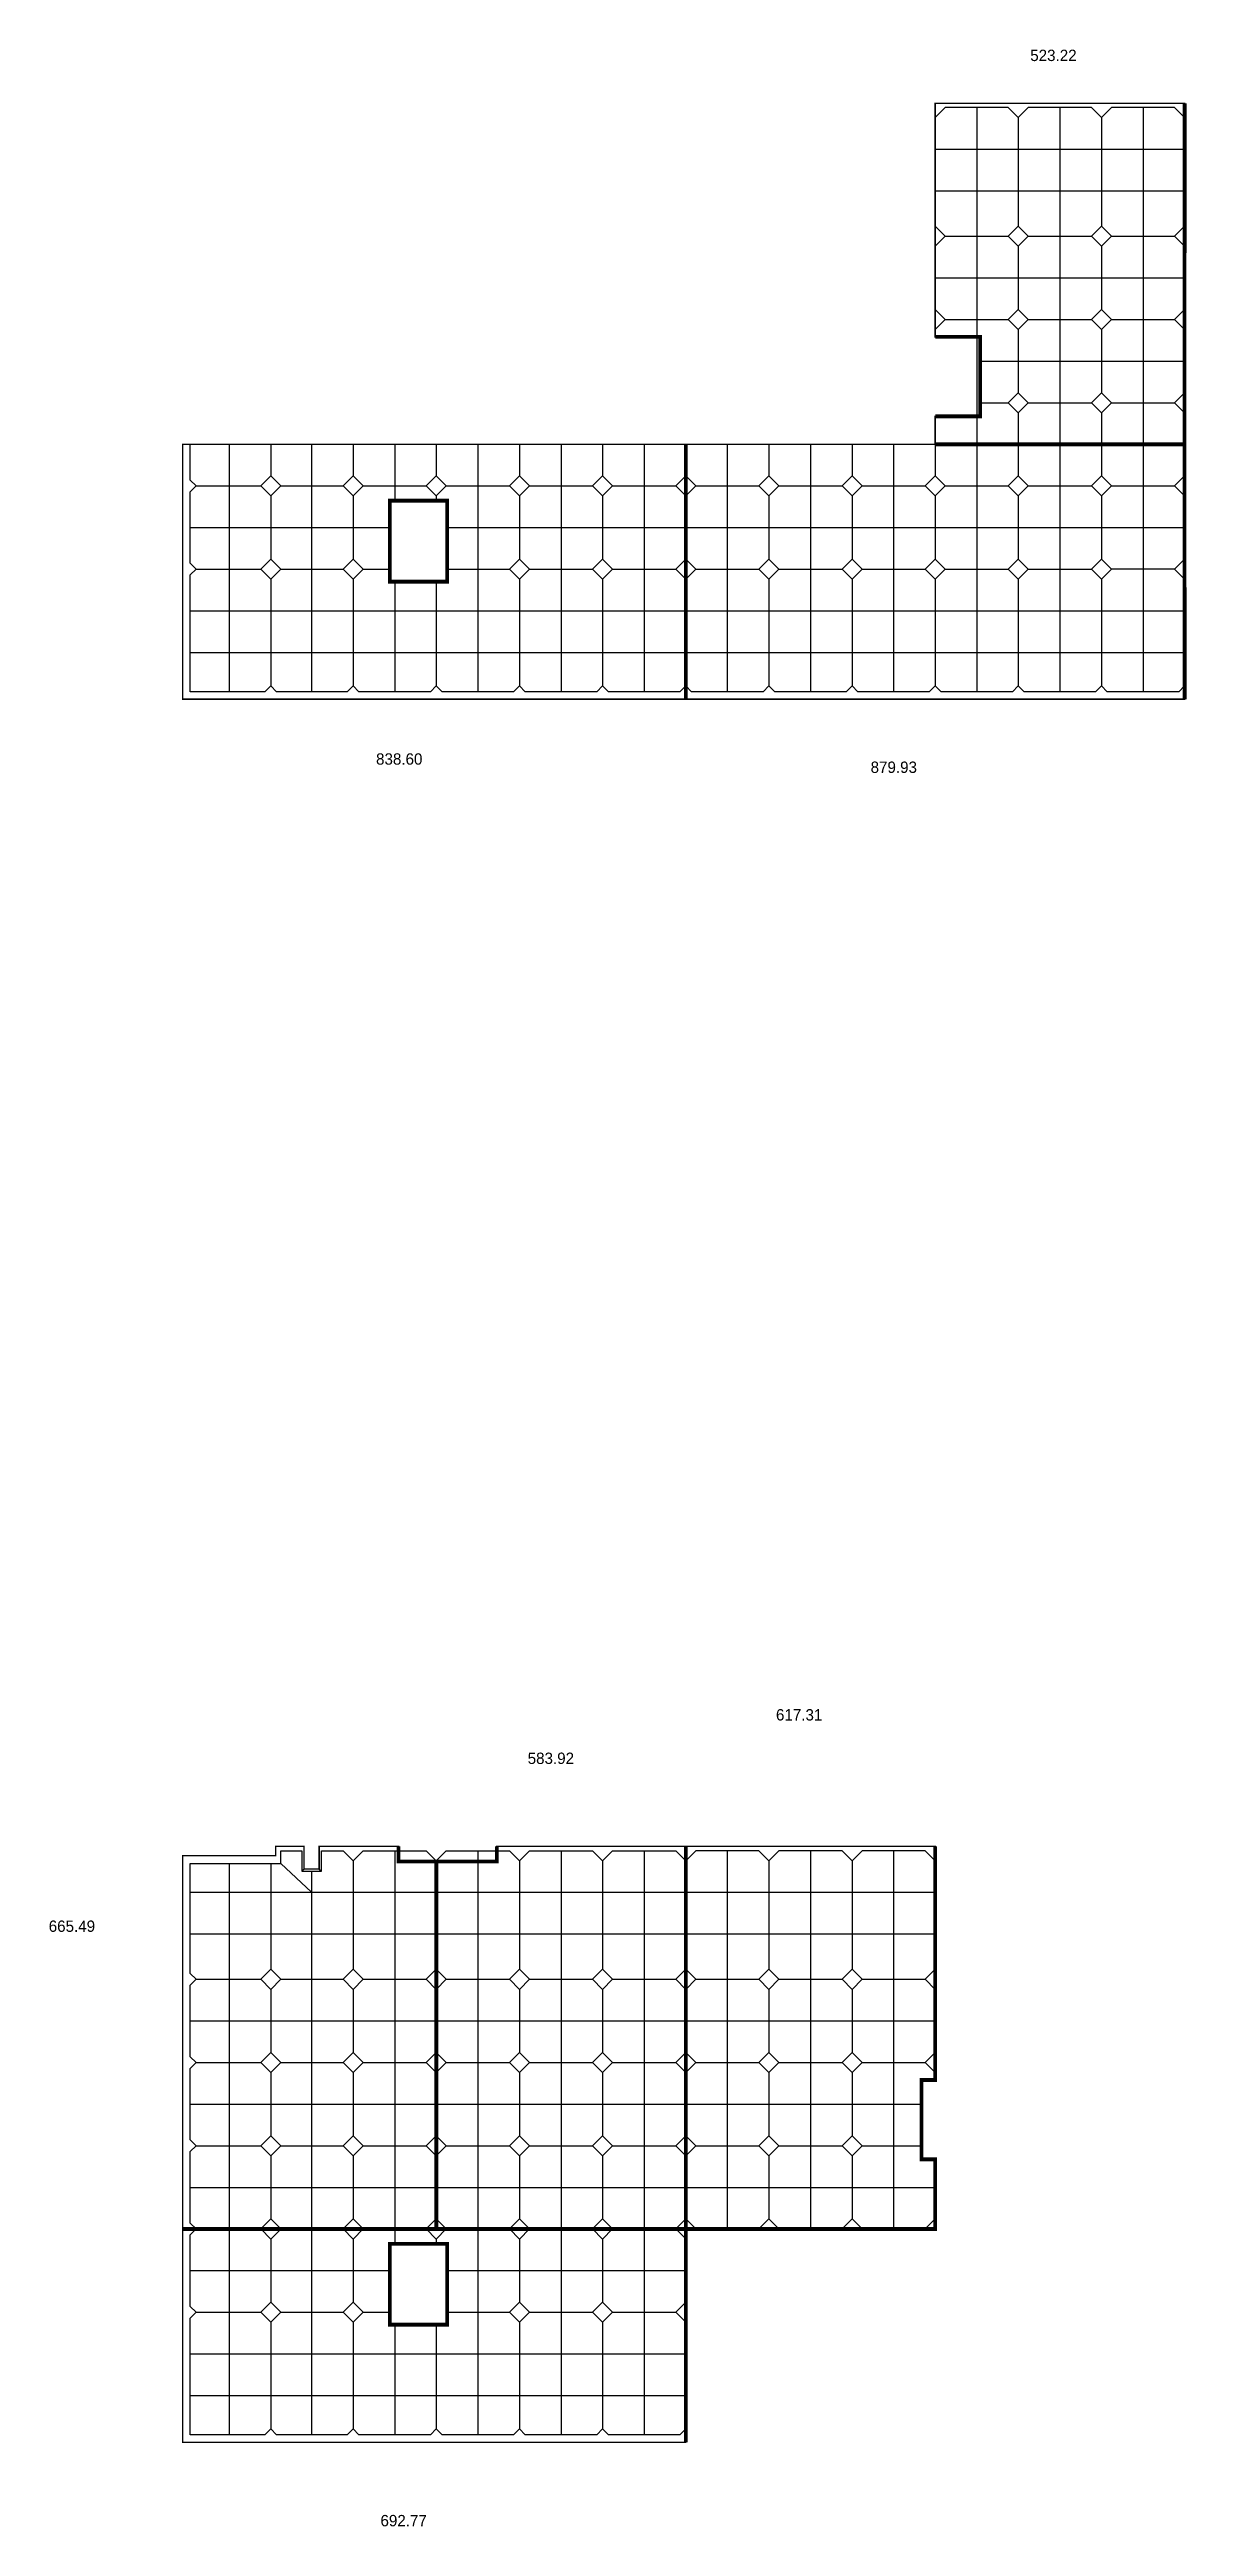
# Model space of a CAD drawing. Header units: millimetres. Extents: x -224470 to 893780, y -1288009 to 197746.
# Drawn here: x 414960 to 565380, y -1107929 to -780530 of the extents above; entities that cross this region are included whole.
import ezdxf

# ---------------------------------------------------------------- set-up
doc = ezdxf.new("R2010")
doc.units = ezdxf.units.MM
doc.header["$LTSCALE"] = 1000
doc.header["$MEASUREMENT"] = 0
doc.layers.get('0').update_dxf_attribs({"linetype": 'CONTINUOUS'})
doc.styles.add('나눔바른고딕', font='')
doc.styles.get('나눔바른고딕').set_extended_font_data('나눔바른고딕')

msp = doc.modelspace()

# ---------------------------------------------------------------- texts
at = {"color": 114, "ltscale": 10000, "true_color": 0x139b48, "style": '나눔바른고딕'}
for s, p in [('523.22', (544706.6, -782052.7)), ('838.60', (458162.6, -875056.7)), ('879.93', (523587.8, -876143.5)), ('617.31', (511068.5, -1001398.8)), ('583.92', (478220.4, -1007141.6)), ('665.49', (414857.8, -1029333.8)), ('692.77', (458747.1, -1107908.2))]:
    msp.add_text(s, height=1500, dxfattribs=at).set_placement(p)

# ---------------------------------------------------------------- linework, layer by layer
at = {"color": 1, "ltscale": 10000, "const_width": 500}
for points in [[(565130.1, -787634.5), (565128.7, -832709.5), (532130.1, -832714.4)], [(532130.1, -818509.5), (538080.1, -818509.5), (538080.1, -829009.5), (532130.1, -829009.5)], [(499130.1, -832709.5), (499130.1, -866409.5)], [(565128.7, -832709.5), (565130.1, -866409.5)], [(459980.1, -840159.5), (459980.1, -850859.5), (467580.1, -850859.5), (467580.1, -840159.5), (459980.1, -840159.5)], [(466130.1, -1020034.5), (461130.1, -1020034.5), (461130.1, -1018034.5)], [(474130.1, -1018034.5), (474130.1, -1020034.5), (466130.1, -1020034.5), (466130.1, -1068609.5), (499130.1, -1068609.5), (499130.1, -1018034.5)], [(532130.1, -1018034.5), (532130.1, -1048909.5), (530330.1, -1048909.5), (530330.1, -1059409.5), (532130.1, -1059409.5), (532130.1, -1068609.5), (499130.1, -1068609.5)], [(466130.1, -1068609.5), (432580.1, -1068609.5)], [(499130.1, -1068609.5), (499130.1, -1096809.5)]]:
    msp.add_lwpolyline(points, dxfattribs=at)
at = {"color": 2, "ltscale": 10000, "const_width": 200}
for points in [[(565130.1, -827459.5), (565130.1, -787634.5), (532130.1, -787634.5), (532130.1, -818509.5), (538080.1, -818509.5), (538080.1, -829009.5), (532130.1, -829009.5), (532130.1, -832709.5), (565128.7, -832709.5), (565130.1, -827459.5)], [(432580.1, -832709.5), (432580.1, -866409.5), (499130.1, -866409.5), (499130.1, -832719.4), (432580.1, -832709.5)], [(499130.1, -832719.4), (499130.1, -866409.5), (565130.1, -866409.5), (565130.1, -832709.5), (499130.1, -832719.4), (499130.1, -866409.5)], [(459980.1, -840159.5), (459980.1, -850859.5), (467580.1, -850859.5), (467580.1, -840159.5), (459980.1, -840159.5)], [(461130.1, -1018034.5), (450630.1, -1018034.5), (450630.1, -1021034.5), (448630.1, -1021034.5), (448630.1, -1018034.5), (444880.1, -1018034.5), (444880.1, -1019259.5), (432580.1, -1019259.5), (432580.1, -1068609.5), (466130.1, -1068609.5), (466130.1, -1020034.5), (461130.1, -1020034.5), (461130.1, -1018034.5)], [(474130.1, -1018034.5), (474130.1, -1020034.5), (466130.1, -1020034.5), (466130.1, -1068609.5), (499130.1, -1068609.5), (499130.1, -1018034.5), (474130.1, -1018034.5)], [(532130.1, -1018034.5), (532130.1, -1048909.5), (530330.1, -1048909.5), (530330.1, -1059409.5), (532130.1, -1059409.5), (532130.1, -1068609.5), (499130.1, -1068609.5), (499130.1, -1018034.5), (532130.1, -1018034.5)], [(432580.1, -1068609.5), (432580.1, -1096809.5), (499130.1, -1096809.5), (499130.1, -1068609.5), (432580.1, -1068609.5)], [(459980.1, -1070559.5), (467580.1, -1070559.5), (467580.1, -1081259.5), (459980.1, -1081259.5), (459980.1, -1070559.5)]]:
    msp.add_lwpolyline(points, dxfattribs=at)
at = {"color": 114, "ltscale": 10000, "true_color": 0x139b48}
for points in [[(565130.1, -789533.7), (563805.8, -788209.5), (555454.4, -788209.5), (554130.1, -789533.7), (552805.8, -788209.5), (544454.4, -788209.5), (543130.1, -789533.7), (541805.8, -788209.5), (533454.4, -788209.5), (532130.1, -789533.7), (532130.1, -803885.2), (533454.4, -805209.5), (532130.1, -806533.7), (532130.1, -814885.2), (533454.4, -816209.5), (532130.1, -817533.7)], [(537630.1, -788209.5), (537630.1, -832709.5)], [(548630.1, -788209.5), (548630.1, -832709.5)], [(559630.1, -788209.5), (559630.1, -832709.5)], [(543130.1, -789533.7), (543130.1, -803885.2)], [(554130.1, -789533.7), (554130.1, -803885.2)], [(532130.1, -793709.5), (565130.1, -793709.5)], [(532130.1, -799209.5), (565130.1, -799209.5)], [(533454.4, -805209.5), (541805.8, -805209.5)], [(543130.1, -803885.2), (541805.8, -805209.5), (543130.1, -806533.7), (544454.4, -805209.5), (543130.1, -803885.2)], [(544454.4, -805209.5), (552805.8, -805209.5)], [(554130.1, -803885.2), (552805.8, -805209.5), (554130.1, -806533.7), (555454.4, -805209.5), (554130.1, -803885.2)], [(555454.4, -805209.5), (563805.8, -805209.5)], [(565130.1, -803885.2), (563805.8, -805209.5), (565130.1, -806533.7)], [(543130.1, -806533.7), (543130.1, -814885.2)], [(554130.1, -806533.7), (554130.1, -814885.2)], [(532130.1, -810709.5), (565130.1, -810709.5)], [(543130.1, -814885.2), (541805.8, -816209.5), (543130.1, -817533.7), (544454.4, -816209.5), (543130.1, -814885.2)], [(554130.1, -814885.2), (552805.8, -816209.5), (554130.1, -817533.7), (555454.4, -816209.5), (554130.1, -814885.2)], [(565130.1, -814885.2), (563805.8, -816209.5), (565130.1, -817533.7)], [(533454.4, -816209.5), (541805.8, -816209.5)], [(543130.1, -817533.7), (543130.1, -825885.2)], [(544454.4, -816209.5), (552805.8, -816209.5)], [(554130.1, -817533.7), (554130.1, -825885.2)], [(555454.4, -816209.5), (563805.8, -816209.5)], [(538080.1, -821709.5), (565129, -821709.5)], [(538080.1, -827209.5), (541805.8, -827209.5)], [(543130.1, -825885.2), (541805.8, -827209.5), (543130.1, -828533.7), (544454.4, -827209.5), (543130.1, -825885.2)], [(544454.4, -827209.5), (552805.8, -827209.5)], [(554130.1, -825885.2), (552805.8, -827209.5), (554130.1, -828533.7), (555454.4, -827209.5), (554130.1, -825885.2)], [(555454.4, -827209.5), (563805.8, -827209.5)], [(565130.1, -825885.2), (563805.8, -827209.5), (565130.1, -828533.7)], [(543130.1, -828533.7), (543130.1, -832709.5)], [(554130.1, -828533.7), (554130.1, -832709.5)], [(499130.1, -864635.2), (498355.8, -865409.5), (488904.4, -865409.5), (488130.1, -864635.2), (487355.8, -865409.5), (477904.4, -865409.5), (477130.1, -864635.2), (476355.8, -865409.5), (466904.4, -865409.5), (466130.1, -864635.2), (465355.8, -865409.5), (455904.4, -865409.5), (455130.1, -864635.2), (454355.8, -865409.5), (445004.4, -865409.5), (444230.1, -864635.2), (443455.8, -865409.5), (433580.1, -865409.5), (433580.1, -849983.7), (434354.4, -849209.5), (433580.1, -848435.2), (433580.1, -838983.7), (434354.4, -838209.5), (433580.1, -837435.2), (433580.1, -832709.5), (499130.1, -832709.5)], [(438730.1, -832709.5), (438730.1, -865409.5)], [(444230.1, -832709.5), (444230.1, -836885.2)], [(449630.1, -832709.5), (449630.1, -865409.5)], [(455130.1, -832712.8), (455130.1, -836885.2)], [(460630.1, -832709.5), (460630.1, -840159.5)], [(466130.1, -832714.5), (466130.1, -836885.2)], [(471630.1, -832715.3), (471630.1, -865409.5)], [(477130.1, -832709.5), (477130.1, -836885.2)], [(482630.1, -832715.3), (482630.1, -865409.5)], [(488130.1, -832717.8), (488130.1, -836885.2)], [(493630.1, -832715.3), (493630.1, -865409.5)], [(565130.1, -864635.2), (564355.8, -865409.5), (554904.4, -865409.5), (554130.1, -864635.2), (553355.8, -865409.5), (543904.4, -865409.5), (543130.1, -864635.2), (542355.8, -865409.5), (532904.4, -865409.5), (532130.1, -864635.2), (531355.8, -865409.5), (521904.4, -865409.5), (521130.1, -864635.2), (520355.8, -865409.5), (510904.4, -865409.5), (510130.1, -864635.2), (509355.8, -865409.5), (499904.4, -865409.5), (499130.1, -864635.2), (499130.1, -850533.7), (500454.4, -849209.5), (499130.1, -847885.2), (499130.1, -839533.7), (500454.4, -838209.5), (499130.1, -836885.2), (499130.1, -832709.5), (565128.7, -832709.5)], [(504630.1, -832709.5), (504630.1, -865409.5)], [(510130.1, -832709.5), (510130.1, -836885.2)], [(515630.1, -832709.5), (515630.1, -865409.5)], [(521130.1, -832709.5), (521130.1, -836885.2)], [(526630.1, -832709.5), (526630.1, -865409.5)], [(532130.1, -832709.5), (532130.1, -836885.2)], [(537630.1, -832709.5), (537630.1, -865409.5)], [(543130.1, -832709.5), (543130.1, -836885.2)], [(548630.1, -832709.5), (548630.1, -865409.5)], [(554130.1, -832709.5), (554130.1, -836885.2)], [(559630.1, -832709.5), (559630.1, -865409.5)], [(444230.1, -836885.2), (442905.8, -838209.5), (444230.1, -839533.7), (445554.4, -838209.5), (444230.1, -836885.2)], [(455130.1, -836885.2), (453805.8, -838209.5), (455130.1, -839533.7), (456454.4, -838209.5), (455130.1, -836885.2)], [(466130.1, -836885.2), (464805.8, -838209.5), (466130.1, -839533.7), (467454.4, -838209.5), (466130.1, -836885.2)], [(477130.1, -836885.2), (475805.8, -838209.5), (477130.1, -839533.7), (478454.4, -838209.5), (477130.1, -836885.2)], [(488130.1, -836885.2), (486805.8, -838209.5), (488130.1, -839533.7), (489454.4, -838209.5), (488130.1, -836885.2)], [(499130.1, -836886.1), (497805.8, -838210.4), (499130.1, -839534.7)], [(510130.1, -836885.2), (508805.8, -838209.5), (510130.1, -839533.7), (511454.4, -838209.5), (510130.1, -836885.2)], [(521130.1, -836885.2), (519805.8, -838209.5), (521130.1, -839533.7), (522454.4, -838209.5), (521130.1, -836885.2)], [(532130.1, -836885.2), (530805.8, -838209.5), (532130.1, -839533.7), (533454.4, -838209.5), (532130.1, -836885.2)], [(543130.1, -836885.2), (541805.8, -838209.5), (543130.1, -839533.7), (544454.4, -838209.5), (543130.1, -836885.2)], [(554130.1, -836885.2), (552805.8, -838209.5), (554130.1, -839533.7), (555454.4, -838209.5), (554130.1, -836885.2)], [(565130.1, -836885.2), (563805.8, -838209.5), (565130.1, -839533.7)], [(434354.4, -838209.5), (442905.8, -838209.5)], [(444230.1, -839533.7), (444230.1, -847885.2)], [(445552.7, -838211.1), (453805.8, -838211.1)], [(455130.1, -839533.7), (455130.1, -847885.2)], [(456454.4, -838209.5), (464805.8, -838208.6)], [(466130.1, -839533.7), (466130.1, -840159.5)], [(467454.4, -838209.5), (475805.8, -838209.5)], [(477130.1, -839533.7), (477130.1, -847885.2)], [(478454.4, -838209.5), (486805.8, -838209.5)], [(488130.1, -839533.7), (488130.1, -847885.2)], [(489454.4, -838209.5), (497805.8, -838209.5)], [(500454.4, -838209.5), (508805.8, -838209.5)], [(510130.1, -839533.7), (510130.1, -847885.2)], [(511454.4, -838209.5), (519805.8, -838209.5)], [(521130.1, -839533.7), (521130.1, -847885.2)], [(522454.4, -838209.5), (530805.8, -838209.5)], [(532130.1, -839533.7), (532130.1, -847885.2)], [(533454.4, -838209.5), (541805.8, -838209.5)], [(543130.1, -839533.7), (543130.1, -847885.2)], [(544454.4, -838209.5), (552805.8, -838209.5)], [(554130.1, -839533.7), (554130.1, -847885.2)], [(555454.4, -838209.5), (563805.8, -838209.5)], [(433580.1, -843709.5), (459980.1, -843709.5)], [(467580.1, -843709.5), (499130.1, -843709.5)], [(499130.1, -843709.5), (565130.1, -843709.5)], [(444230.1, -847885.2), (442905.8, -849209.5), (444230.1, -850533.7), (445554.4, -849209.5), (444230.1, -847885.2)], [(455130.1, -847885.2), (453805.8, -849209.5), (455130.1, -850533.7), (456454.4, -849209.5), (455130.1, -847885.2)], [(477130.1, -847885.2), (475805.8, -849209.5), (477130.1, -850533.7), (478454.4, -849209.5), (477130.1, -847885.2)], [(488130.1, -847885.2), (486805.8, -849209.5), (488130.1, -850533.7), (489454.4, -849209.5), (488130.1, -847885.2)], [(499130.1, -847885.2), (497805.8, -849209.5), (499130.1, -850533.7)], [(510130.1, -847885.2), (508805.8, -849209.5), (510130.1, -850533.7), (511454.4, -849209.5), (510130.1, -847885.2)], [(521130.1, -847885.2), (519805.8, -849209.5), (521130.1, -850533.7), (522454.4, -849209.5), (521130.1, -847885.2)], [(532130.1, -847885.2), (530805.8, -849209.5), (532130.1, -850533.7), (533454.4, -849209.5), (532130.1, -847885.2)], [(543130.1, -847885.2), (541805.8, -849209.5), (543130.1, -850533.7), (544454.4, -849209.5), (543130.1, -847885.2)], [(554130.1, -847885.2), (552805.8, -849209.5), (554130.1, -850533.7), (555454.4, -849209.5), (554130.1, -847885.2)], [(565130.1, -847885.2), (563805.8, -849209.5), (565130.1, -850533.7)], [(434354.4, -849209.5), (442905.8, -849209.5)], [(444230.1, -850533.7), (444230.1, -864635.2)], [(445554.4, -849209.5), (453805.8, -849209.5)], [(455130.1, -850533.7), (455130.1, -864635.2)], [(456453.4, -849208.6), (459980.1, -849208.6)], [(460630.1, -850859.5), (460630.1, -865409.5)], [(466130.1, -850859.5), (466130.1, -864635.2)], [(467580.1, -849208.6), (475805.8, -849208.6)], [(477130.1, -850533.7), (477130.1, -864635.2)], [(478454.4, -849209.5), (486805.8, -849209.5)], [(488130.1, -850533.7), (488130.1, -864635.2)], [(489453.4, -849208.6), (497805.8, -849208.6)], [(500454.4, -849209.5), (508805.8, -849209.5)], [(510130.1, -850533.7), (510130.1, -864635.2)], [(511454.4, -849209.5), (519805.8, -849209.5)], [(521130.1, -850533.7), (521130.1, -864635.2)], [(522454.4, -849209.5), (530805.8, -849209.5)], [(532130.1, -850533.7), (532130.1, -864635.2)], [(533454.4, -849209.5), (541805.8, -849209.5)], [(543130.1, -850533.7), (543130.1, -864635.2)], [(544454.4, -849209.5), (552805.8, -849209.5)], [(554130.1, -850533.7), (554130.1, -864635.2)], [(563805.8, -849209.5), (555454.4, -849209.5)], [(433580.1, -854709.5), (499130.1, -854709.5)], [(499130.1, -854709.5), (565130.1, -854709.5)], [(433580.1, -860209.5), (499130.1, -860209.5)], [(499130.1, -860209.5), (565130.1, -860209.5)], [(434354.4, -1068609.5), (433580.1, -1067835.2), (433580.1, -1058383.7), (434354.4, -1057609.5), (433580.1, -1056835.2), (433580.1, -1047383.7), (434354.4, -1046609.5), (433580.1, -1045835.2), (433580.1, -1036383.7), (434354.4, -1035609.5), (433580.1, -1034835.2), (433580.1, -1020309.5), (445554.4, -1020309.5), (445554.4, -1018609.5), (448329.4, -1018609.5), (448329.4, -1021334.5), (450929.4, -1021334.5), (450929.4, -1018609.5), (453805.8, -1018609.5), (455130.1, -1019933.7), (456454.4, -1018609.5), (464805.8, -1018609.5), (466130.1, -1019933.7), (466130.1, -1034285.2), (464805.8, -1035609.5), (466130.1, -1036933.7), (466130.1, -1045285.2), (464805.8, -1046609.5), (466130.1, -1047933.7), (466130.1, -1056285.2), (464805.8, -1057609.5), (466130.1, -1058933.7), (466130.1, -1067285.2), (464805.8, -1068609.5)], [(438730.1, -1020309.5), (438730.1, -1068609.5)], [(444230.1, -1020309.5), (444230.1, -1034285.2)], [(445554.4, -1020309.5), (449630.1, -1024109.5)], [(448630.1, -1021034.5), (448329.4, -1021334.5)], [(449630.1, -1021334.5), (449630.1, -1068609.5)], [(450630.1, -1021034.5), (450929.4, -1021334.5)], [(455130.1, -1019933.7), (455130.1, -1034285.2)], [(460630.1, -1018609.5), (460630.1, -1068609.5)], [(466130.1, -1019933.7), (467454.4, -1018609.5), (475805.8, -1018609.5), (477130.1, -1019933.7), (478454.4, -1018609.5), (486805.8, -1018609.5), (488130.1, -1019933.7), (489454.4, -1018609.5), (497805.8, -1018609.5), (499130.1, -1019933.7)], [(471630.1, -1018609.5), (471630.1, -1068609.5)], [(477130.1, -1019933.7), (477130.1, -1034285.2), (475805.8, -1035609.5), (477130.1, -1036933.7), (478454.4, -1035609.5), (477130.1, -1034285.2)], [(482630.1, -1018609.5), (482630.1, -1068609.5)], [(488130.1, -1019933.7), (488130.1, -1034285.2)], [(493630.1, -1018609.5), (493630.1, -1068609.5)], [(532130.1, -1019933.7), (530805.8, -1018609.5), (522454.4, -1018609.5), (521130.1, -1019933.7), (519805.8, -1018609.5), (511454.4, -1018609.5), (510130.1, -1019933.7), (508805.8, -1018609.5), (500454.4, -1018609.5), (499130.1, -1019933.7), (499130.1, -1034285.2), (500454.4, -1035609.5), (499130.1, -1036933.7), (499130.1, -1045285.2), (500454.4, -1046609.5), (499130.1, -1047933.7), (499130.1, -1056285.2), (500454.4, -1057609.5), (499130.1, -1058933.7), (499130.1, -1067285.2), (500454.4, -1068609.5)], [(504630.1, -1018609.5), (504630.1, -1068609.5)], [(510130.1, -1019933.7), (510130.1, -1034285.2)], [(515630.1, -1018609.5), (515630.1, -1068609.5)], [(521130.1, -1019933.7), (521130.1, -1034285.2)], [(526630.1, -1018609.5), (526630.1, -1068609.5)], [(433580.1, -1024109.5), (466130.1, -1024109.5)], [(466130.1, -1024109.5), (499130.1, -1024109.5)], [(499130.1, -1024109.5), (532130.1, -1024109.5)], [(433580.1, -1029609.5), (466130.1, -1029609.5)], [(466130.1, -1029609.5), (499130.1, -1029609.5)], [(499130.1, -1029609.5), (532130.1, -1029609.5)], [(444230.1, -1034285.2), (442905.8, -1035609.5), (444230.1, -1036933.7), (445554.4, -1035609.5), (444230.1, -1034285.2)], [(455130.1, -1034285.2), (453805.8, -1035609.5), (455130.1, -1036933.7), (456454.4, -1035609.5), (455130.1, -1034285.2)], [(466130.1, -1034285.2), (467454.4, -1035609.5), (466130.1, -1036933.7)], [(488130.1, -1034285.2), (486805.8, -1035609.5), (488130.1, -1036933.7), (489454.4, -1035609.5), (488130.1, -1034285.2)], [(499130.1, -1034285.2), (497805.8, -1035609.5), (499130.1, -1036933.7)], [(510130.1, -1034285.2), (508805.8, -1035609.5), (510130.1, -1036933.7), (511454.4, -1035609.5), (510130.1, -1034285.2)], [(521130.1, -1034285.2), (519805.8, -1035609.5), (521130.1, -1036933.7), (522454.4, -1035609.5), (521130.1, -1034285.2)], [(532130.1, -1034285.2), (530805.8, -1035609.5), (532130.1, -1036933.7)], [(434354.4, -1035609.5), (442905.8, -1035609.5)], [(444230.1, -1036933.7), (444230.1, -1045285.2)], [(445554.4, -1035609.5), (453805.8, -1035609.5)], [(455130.1, -1036933.7), (455130.1, -1045285.2)], [(456454.4, -1035609.5), (464805.8, -1035609.5)], [(467454.4, -1035609.5), (475805.8, -1035609.5)], [(477130.1, -1036933.7), (477130.1, -1045285.2)], [(478454.4, -1035609.5), (486805.8, -1035609.5)], [(488130.1, -1036933.7), (488130.1, -1045285.2)], [(489454.4, -1035609.5), (497805.8, -1035609.5)], [(500454.4, -1035609.5), (508805.8, -1035609.5)], [(510130.1, -1036933.7), (510130.1, -1045285.2)], [(511454.4, -1035609.5), (519805.8, -1035609.5)], [(521130.1, -1036933.7), (521130.1, -1045285.2)], [(522454.4, -1035609.5), (530805.8, -1035609.5)], [(433580.1, -1041109.5), (466130.1, -1041109.5)], [(466130.1, -1041109.5), (499130.1, -1041109.5)], [(499130.1, -1041109.5), (532130.1, -1041109.5)], [(434354.4, -1046609.5), (442905.8, -1046609.5)], [(444230.1, -1045285.2), (442905.8, -1046609.5), (444230.1, -1047933.7), (445554.4, -1046609.5), (444230.1, -1045285.2)], [(445554.4, -1046609.5), (453805.8, -1046609.5)], [(455130.1, -1045285.2), (453805.8, -1046609.5), (455130.1, -1047933.7), (456454.4, -1046609.5), (455130.1, -1045285.2)], [(456454.4, -1046609.5), (464805.8, -1046609.5)], [(466130.1, -1045285.2), (467454.4, -1046609.5), (466130.1, -1047933.7)], [(467454.4, -1046609.5), (475805.8, -1046609.5)], [(477130.1, -1045285.2), (475805.8, -1046609.5), (477130.1, -1047933.7), (478454.4, -1046609.5), (477130.1, -1045285.2)], [(478454.4, -1046609.5), (486805.8, -1046609.5)], [(488130.1, -1045285.2), (486805.8, -1046609.5), (488130.1, -1047933.7), (489454.4, -1046609.5), (488130.1, -1045285.2)], [(489454.4, -1046609.5), (497805.8, -1046609.5)], [(499130.1, -1045285.2), (497805.8, -1046609.5), (499130.1, -1047933.7)], [(500454.4, -1046609.5), (508805.8, -1046609.5)], [(510130.1, -1045285.2), (508805.8, -1046609.5), (510130.1, -1047933.7), (511454.4, -1046609.5), (510130.1, -1045285.2)], [(511454.4, -1046609.5), (519805.8, -1046609.5)], [(521130.1, -1045285.2), (519805.8, -1046609.5), (521130.1, -1047933.7), (522454.4, -1046609.5), (521130.1, -1045285.2)], [(522454.4, -1046609.5), (530805.8, -1046609.5)], [(532130.1, -1045285.2), (530805.8, -1046609.5), (532130.1, -1047933.7)], [(444230.1, -1047933.7), (444230.1, -1056285.2)], [(455130.1, -1047933.7), (455130.1, -1056285.2)], [(477130.1, -1047933.7), (477130.1, -1056285.2)], [(488130.1, -1047933.7), (488130.1, -1056285.2)], [(510130.1, -1047933.7), (510130.1, -1056285.2)], [(521130.1, -1047933.7), (521130.1, -1056285.2)], [(433580.1, -1052109.5), (466130.1, -1052109.5)], [(466130.1, -1052109.5), (499130.1, -1052109.5)], [(499130.1, -1052109.5), (530330.1, -1052109.5)], [(444230.1, -1056285.2), (442905.8, -1057609.5), (444230.1, -1058933.7), (445554.4, -1057609.5), (444230.1, -1056285.2)], [(455130.1, -1056285.2), (453805.8, -1057609.5), (455130.1, -1058933.7), (456454.4, -1057609.5), (455130.1, -1056285.2)], [(466130.1, -1056285.2), (467454.4, -1057609.5), (466130.1, -1058933.7)], [(477130.1, -1056285.2), (475805.8, -1057609.5), (477130.1, -1058933.7), (478454.4, -1057609.5), (477130.1, -1056285.2)], [(488130.1, -1056285.2), (486805.8, -1057609.5), (488130.1, -1058933.7), (489454.4, -1057609.5), (488130.1, -1056285.2)], [(499130.1, -1056285.2), (497805.8, -1057609.5), (499130.1, -1058933.7)], [(510130.1, -1056285.2), (508805.8, -1057609.5), (510130.1, -1058933.7), (511454.4, -1057609.5), (510130.1, -1056285.2)], [(521130.1, -1056285.2), (519805.8, -1057609.5), (521130.1, -1058933.7), (522454.4, -1057609.5), (521130.1, -1056285.2)], [(434354.4, -1057609.5), (442905.8, -1057609.5)], [(444230.1, -1058933.7), (444230.1, -1067285.2)], [(445554.4, -1057609.5), (453805.8, -1057609.5)], [(455130.1, -1058933.7), (455130.1, -1067285.2)], [(456454.4, -1057609.5), (464805.8, -1057609.5)], [(467454.4, -1057609.5), (475805.8, -1057609.5)], [(477130.1, -1058933.7), (477130.1, -1067285.2)], [(478454.4, -1057609.5), (486805.8, -1057609.5)], [(488130.1, -1058933.7), (488130.1, -1067285.2)], [(489454.4, -1057609.5), (497805.8, -1057609.5)], [(500454.4, -1057609.5), (508805.8, -1057609.5)], [(510130.1, -1058933.7), (510130.1, -1067285.2)], [(511454.4, -1057609.5), (519805.8, -1057609.5)], [(521130.1, -1058933.7), (521130.1, -1067285.2)], [(522454.4, -1057609.5), (530330.1, -1057609.5)], [(433580.1, -1063109.5), (466130.1, -1063109.5)], [(466130.1, -1063109.5), (499130.1, -1063109.5)], [(466130.1, -1063114.5), (466130.1, -1067285.2)], [(499130.1, -1063109.5), (532130.1, -1063109.5)], [(442905.8, -1068609.5), (444230.1, -1067285.2), (445554.4, -1068609.5)], [(453805.8, -1068609.5), (455130.1, -1067285.2), (456454.4, -1068609.5)], [(466130.1, -1067285.2), (467454.4, -1068609.5)], [(475805.8, -1068609.5), (477130.1, -1067285.2), (478454.4, -1068609.5)], [(486805.8, -1068609.5), (488130.1, -1067285.2), (489454.4, -1068609.5)], [(499130.1, -1067285.2), (497805.8, -1068609.5)], [(508805.8, -1068609.5), (510130.1, -1067285.2), (511454.4, -1068609.5)], [(519805.8, -1068609.5), (521130.1, -1067285.2), (522454.4, -1068609.5)], [(532130.1, -1067285.2), (530805.8, -1068609.5)], [(499130.1, -1095035.2), (498355.8, -1095809.5), (488904.4, -1095809.5), (488130.1, -1095035.2), (487355.8, -1095809.5), (477904.4, -1095809.5), (477130.1, -1095035.2), (476355.8, -1095809.5), (466904.4, -1095809.5), (466130.1, -1095035.2), (465355.8, -1095809.5), (455904.4, -1095809.5), (455130.1, -1095035.2), (454355.8, -1095809.5), (445004.4, -1095809.5), (444230.1, -1095035.2), (443455.8, -1095809.5), (433580.1, -1095809.5), (433580.1, -1080383.7), (434354.4, -1079609.5), (433580.1, -1078835.2), (433580.1, -1069383.7), (434354.4, -1068609.5), (442905.8, -1068609.5), (444230.1, -1069933.7), (445552.7, -1068611.1), (453805.8, -1068609.5), (455130.1, -1069933.7), (456454.4, -1068609.5), (464805.8, -1068608.6), (466130.1, -1069938.8), (467454.4, -1068609.5), (475805.8, -1068609.5), (477130.1, -1069933.7), (478454.4, -1068609.5), (486805.8, -1068609.5), (488130.1, -1069933.7), (489454.4, -1068609.5), (497814.1, -1068609.5), (499130.1, -1069925.4)], [(434354.4, -1068609.5), (442905.8, -1068609.5)], [(438730.1, -1068609.5), (438730.1, -1095809.5)], [(444230.1, -1069933.7), (444230.1, -1078285.2)], [(445552.7, -1068611.1), (453805.8, -1068611.1)], [(449630.1, -1068609.5), (449630.1, -1095809.5)], [(455130.1, -1069933.7), (455130.1, -1078285.2)], [(456454.4, -1068609.5), (464805.8, -1068608.6)], [(460630.1, -1068609), (460630.1, -1070559.5)], [(466129.9, -1069938.6), (466129.9, -1070559.5)], [(467454.4, -1068609.5), (475805.8, -1068609.5)], [(471630.1, -1068609.5), (471630.1, -1095809.5)], [(477130.1, -1069933.7), (477130.1, -1078285.2)], [(478454.4, -1068609.5), (486805.8, -1068609.5)], [(482630.1, -1068609.5), (482630.1, -1095809.5)], [(488130.1, -1069933.7), (488130.1, -1078285.2)], [(489454.4, -1068609.5), (497805.8, -1068609.5)], [(493630.1, -1068609.5), (493630.1, -1095809.5)], [(433580.1, -1074109.5), (459980.1, -1074109.5)], [(467580.1, -1074109.5), (499130.1, -1074109.5)], [(434354.4, -1079609.5), (442905.8, -1079609.5)], [(444230.1, -1078285.2), (442905.8, -1079609.5), (444230.1, -1080933.7), (445554.4, -1079609.5), (444230.1, -1078285.2)], [(445554.4, -1079609.5), (453805.8, -1079609.5)], [(455130.1, -1078285.2), (453805.8, -1079609.5), (455130.1, -1080933.7), (456454.4, -1079609.5), (455130.1, -1078285.2)], [(456454.4, -1079609.5), (459980.1, -1079608.6)], [(467580.1, -1079608.6), (475805.8, -1079608.6)], [(477130.1, -1078285.2), (475805.8, -1079609.5), (477130.1, -1080933.7), (478454.4, -1079609.5), (477130.1, -1078285.2)], [(478454.4, -1079609.5), (486805.8, -1079609.5)], [(488130.1, -1078285.2), (486805.8, -1079609.5), (488130.1, -1080933.7), (489454.4, -1079609.5), (488130.1, -1078285.2)], [(489453.4, -1079608.6), (497805.8, -1079608.6)], [(499130.1, -1078285.2), (497805.8, -1079609.5), (499130.1, -1080933.7)], [(444230.1, -1080933.7), (444230.1, -1095035.2)], [(455130.1, -1080933.7), (455130.1, -1095035.2)], [(460630.1, -1081259.5), (460630.1, -1095809.5)], [(466130.1, -1081259.5), (466130.1, -1095035.2)], [(477130.1, -1080933.7), (477130.1, -1095035.2)], [(488130.1, -1080933.7), (488130.1, -1095035.2)], [(433580.1, -1085109.5), (499130.1, -1085109.5)], [(433580.1, -1090609.5), (499130.1, -1090609.5)]]:
    msp.add_lwpolyline(points, dxfattribs=at)
at = {"color": 1, "ltscale": 10000, "const_width": 500}
msp.add_lwpolyline([(459980.1, -1070559.5), (459980.1, -1081259.5), (461980.1, -1081259.5), (467580.1, -1081259.5), (467580.1, -1070559.5)], close=True, dxfattribs=at)

msp.set_redraw_order([(e.dxf.handle, doc.entitydb.next_handle()) for e in msp.query("TEXT MTEXT ATTDEF DIMENSION ARC_DIMENSION")])  # texts and dimensions are drawn at this point

doc.saveas('drawing.dxf')
